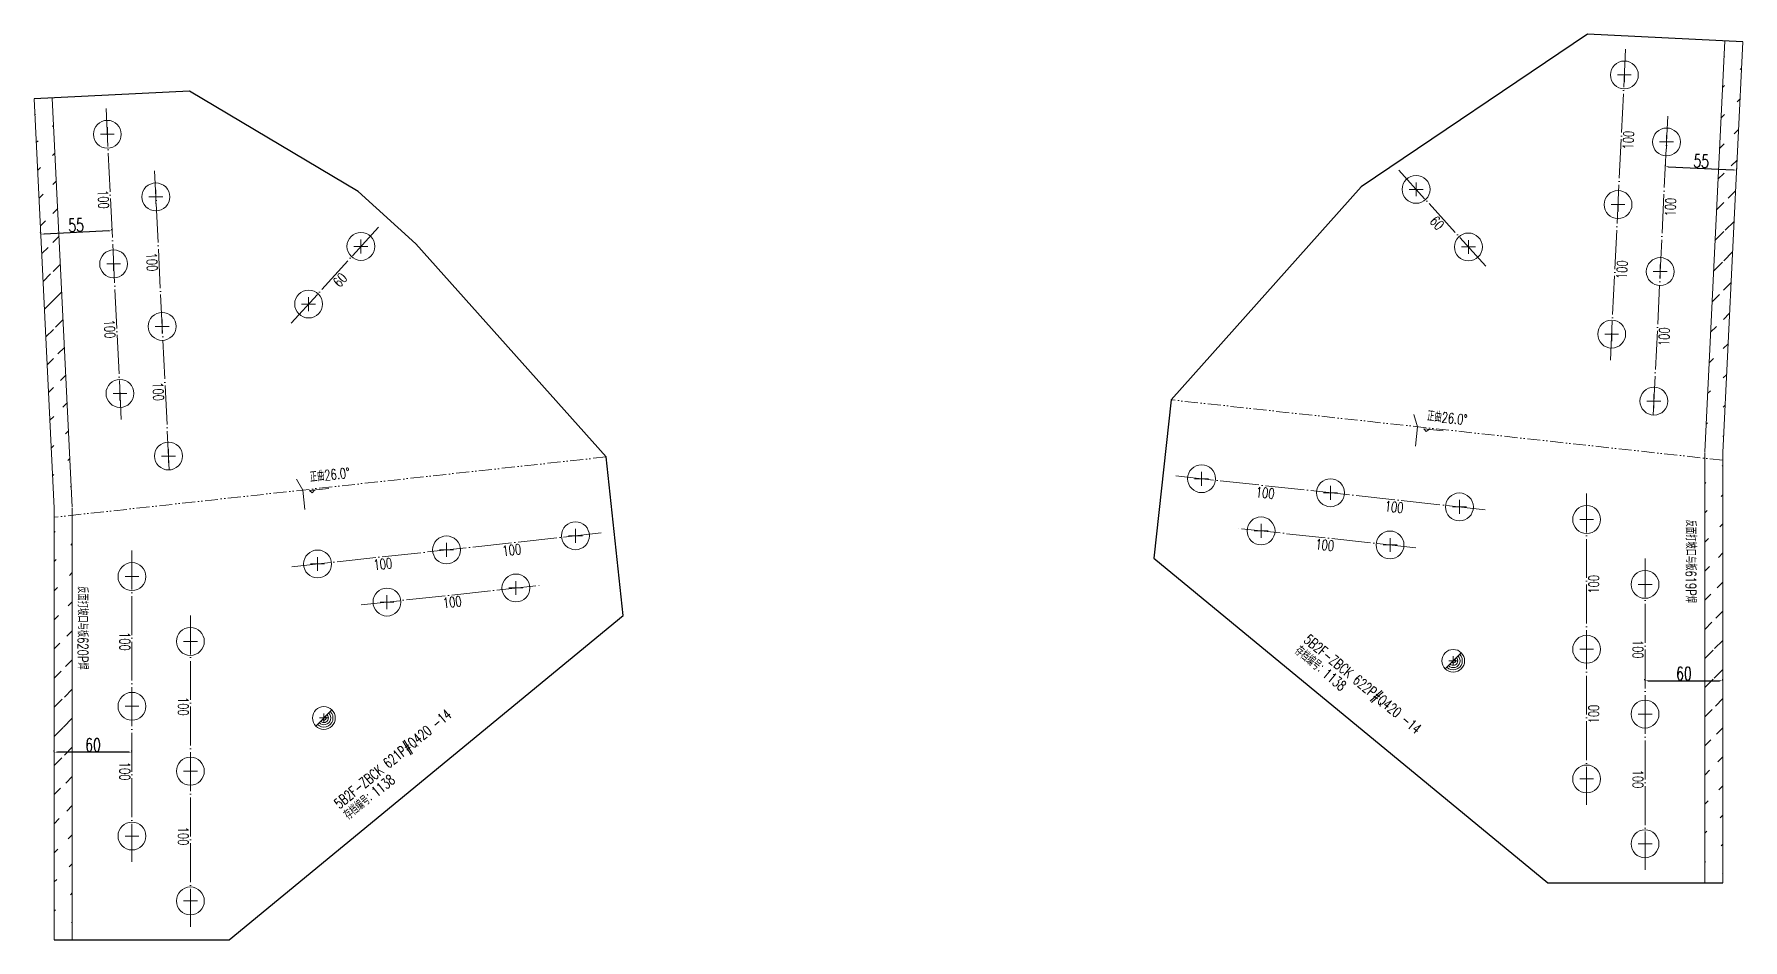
# Model space of a CAD drawing. Header units: millimetres. Extents: x -164 to 144402, y -33030 to 11430.
# Drawn here: x 117853 to 119170, y -15308 to -14610 of the extents above; entities that cross this region are included whole.
import ezdxf
from ezdxf.enums import TextEntityAlignment as Align

# ---------------------------------------------------------------- set-up
doc = ezdxf.new("R2010")
doc.units = ezdxf.units.MM
doc.header["$LTSCALE"] = 20
doc.header["$PDMODE"] = 1
doc.linetypes.add('DASHDOT2X', pattern=[1.75, 1.5, -0.125, 0, -0.125])
doc.linetypes.add('DIVIDE', pattern=[0.875, 0.5, -0.125, 0, -0.125, 0, -0.125])
for name, color, linetype, lineweight in [('1', 7, 'Continuous', 25), ('11', 3, 'Continuous', 13), ('12', 7, 'Continuous', 13), ('5', 1, 'Continuous', 13), ('7', 2, 'DASHDOT2X', 13), ('8', 3, 'DIVIDE', 13)]:
    doc.layers.add(name, color=color, linetype=linetype, lineweight=lineweight)
doc.styles.get("Standard").update_dxf_attribs({"font": 'simplex', "width": 0.7, "bigfont": 'gbhzfs.shx'})
doc.dimstyles.get("Standard").update_dxf_attribs({"dimtxt": 2.1, "dimasz": 1, "dimexe": 1.05, "dimexo": 0, "dimgap": 0.525, "dimtad": 1, "dimzin": 0, "dimdsep": 46, "dimtxsty": 'standard', "dimblk": 'OBLIQUE', "dimblk1": 'OBLIQUE', "dimblk2": 'OBLIQUE', "dimcen": 0.09, "dimadec": 0, "dimazin": 0, "dimtfac": 1, "dimtdec": 1, "dimtix": 1, "dimtmove": 0, "dimatfit": 3, "dimfxl": 0, "dimtolj": 1, "dimtzin": 0, "dimarcsym": 0})

msp = doc.modelspace()

# ---------------------------------------------------------------- texts
at = {"layer": '11', "width": 0.7}
for s, rotation, p in [('100', 87.20586, (119077.955, -14691.732)), ('100', 272.794141, (117910.445, -14737.447)), ('100', 87.237192, (119110.476, -14743.378)), ('60', 312.23818, (118937.442, -14753.1)), ('100', 272.81406, (117947.841, -14785.681)), ('100', 87.20586, (119073.08, -14791.613)), ('60', 47.76182, (118085.943, -14797.079)), ('100', 272.794141, (117915.32, -14837.328)), ('100', 87.237192, (119105.601, -14843.259)), ('100', 272.81406, (117952.716, -14885.563)), ('100', 353.760006, (118802.521, -14959.846)), ('100', 353.760006, (118901.929, -14970.715)), ('100', 353.760006, (118848.421, -15000.073)), ('反面打坡口与板619P焊', 270.000001, (119134.212, -15016.649)), ('100', 6.239994, (118121.429, -15014.723)), ('100', 6.239994, (118220.837, -15003.854)), ('100', 90, (119051.35, -15034.36)), ('反面打坡口与板620P焊', 270.000001, (117894.654, -15067.968)), ('100', 6.239994, (118174.937, -15044.081)), ('100', 270.000001, (117927.008, -15078.368)), ('100', 270, (119093.35, -15084.36)), ('100', 270.000001, (117972.008, -15128.368)), ('100', 90, (119051.35, -15134.36)), ('100', 270.000001, (117927.008, -15178.368)), ('100', 270, (119093.35, -15184.36)), ('100', 270.000001, (117972.008, -15228.368))]:
    msp.add_text(s, height=8, rotation=rotation, dxfattribs=at).set_placement(p, align=Align.TOP_CENTER)
at = {"layer": '12', "width": 0.7}
for rotation, p in [(353.760006, (118941.674, -14912.309)), (6.239994, (118081.687, -14956.318))]:
    msp.add_text('正曲26.0°', height=8, rotation=rotation, dxfattribs=at).set_placement(p, align=Align.BOTTOM_CENTER)
for s, rotation, p in [('5B2F-ZBCK 622P#Q420 -14 ', 320.535013, (118829.567, -15080.237)), ('存档编号：1138 ', 320.535013, (118822.448, -15088.884)), ('5B2F-ZBCK 621P#Q420 -14 ', 39.464987, (118090.032, -15209.671)), ('存档编号：1138 ', 39.464987, (118097.151, -15218.318))]:
    msp.add_text(s, height=8, rotation=rotation, dxfattribs=at).set_placement(p, align=Align.BOTTOM_LEFT)

# ---------------------------------------------------------------- blocks, each defined once
blk = doc.blocks.new('M20')
for p, q in [((-0.5, 0), (0.5, 0)), ((0, -0.5), (0, 0.5))]:
    blk.add_line(p, q)
blk.add_circle((0, 0), 1)
blk = doc.blocks.new('M16')
for p, q in [((-0.71, -0.71), (0.71, 0.71)), ((-0.4, 0), (0.4, 0)), ((0, 0.4), (0, -0.4))]:
    blk.add_line(p, q)
blk.add_circle((0, 0), 1)
for radius in [0.8, 0.6, 0.4, 0.2]:
    blk.add_arc((0, 0), radius, 225, 45)
blk = doc.blocks.new('*D40')
at = {"layer": '12', "color": 0, "lineweight": -2}
for p, q in [((117858.2, -14763.8), (117858.1, -14763.2)), ((117910.6, -14761.9), (117860.7, -14764.3)), ((117913.1, -14761.1), (117913.1, -14760.5))]:
    blk.add_line(p, q, dxfattribs=at)
at = {"layer": '12', "color": 0}
for points in [[(117860.7, -14763.9), (117860.7, -14764.7), (117858.2, -14764.4)], [(117910.6, -14761.5), (117910.7, -14762.3), (117913.1, -14761.8)]]:
    blk.add_solid(points, dxfattribs=at)
at = {"layer": 'Defpoints', "color": 0}
for p in [(117858.2, -14764.4), (117858.2, -14764.4), (117913.1, -14761.8)]:
    blk.add_point(p, dxfattribs=at)
at = {"layer": '12', "color": 0, "insert": (117885.4, -14757.5), "char_height": 10, "attachment_point": 5, "rotation": 2.7941}
blk.add_mtext('55', dxfattribs=at)
blk = doc.blocks.new('*D41')
at = {"layer": '12', "color": 0, "lineweight": -2}
for p, q in [((117868.5, -15163.1), (117868.5, -15162.5)), ((117926, -15163.7), (117871, -15163.7)), ((117928.5, -15163.1), (117928.5, -15162.5))]:
    blk.add_line(p, q, dxfattribs=at)
at = {"layer": '12', "color": 0}
for points in [[(117871, -15163.3), (117871, -15164.1), (117868.5, -15163.7)], [(117926, -15163.3), (117926, -15164.1), (117928.5, -15163.7)]]:
    blk.add_solid(points, dxfattribs=at)
at = {"layer": 'Defpoints', "color": 0}
for p in [(117868.5, -15163.7), (117868.5, -15163.7), (117928.5, -15163.7)]:
    blk.add_point(p, dxfattribs=at)
at = {"layer": '12', "color": 0, "insert": (117898.5, -15158.1), "char_height": 10, "attachment_point": 5, "rotation": 0}
blk.add_mtext('60', dxfattribs=at)
blk = doc.blocks.new('*D42')
at = {"layer": '12', "color": 0, "lineweight": -2}
for p, q in [((119110.5, -14711.8), (119110.6, -14711.1)), ((119113, -14712.5), (119162.9, -14714.9)), ((119165.5, -14714.4), (119165.5, -14713.8))]:
    blk.add_line(p, q, dxfattribs=at)
at = {"layer": '12', "color": 0}
for points in [[(119113, -14712.1), (119113, -14712.9), (119110.5, -14712.4)], [(119162.9, -14714.5), (119162.9, -14715.3), (119165.4, -14715)]]:
    blk.add_solid(points, dxfattribs=at)
at = {"layer": 'Defpoints', "color": 0}
for p in [(119110.5, -14712.4), (119165.4, -14715), (119165.4, -14715)]:
    blk.add_point(p, dxfattribs=at)
at = {"layer": '12', "color": 0, "insert": (119138.2, -14708.1), "char_height": 10, "attachment_point": 5, "rotation": 357.2188}
blk.add_mtext('55', dxfattribs=at)
blk = doc.blocks.new('*D43')
at = {"layer": '12', "color": 0, "lineweight": -2}
for p, q in [((119094.8, -15108.1), (119094.8, -15107.4)), ((119097.3, -15108.7), (119152.3, -15108.7)), ((119154.8, -15108.1), (119154.8, -15107.4))]:
    blk.add_line(p, q, dxfattribs=at)
at = {"layer": '12', "color": 0}
for points in [[(119097.3, -15108.3), (119097.3, -15109.1), (119094.8, -15108.7)], [(119152.3, -15108.3), (119152.3, -15109.1), (119154.8, -15108.7)]]:
    blk.add_solid(points, dxfattribs=at)
at = {"layer": 'Defpoints', "color": 0}
for p in [(119094.8, -15108.7), (119154.8, -15108.7), (119154.8, -15108.7)]:
    blk.add_point(p, dxfattribs=at)
at = {"layer": '12', "color": 0, "insert": (119124.8, -15103.1), "char_height": 10, "attachment_point": 5}
blk.add_mtext('60', dxfattribs=at)

# ---------------------------------------------------------------- dimensions: what is measured, and where the dimension line sits
at = {"layer": '12'}
for p1, p2, picture, middle in [((119110.491, -14712.377), (119165.427, -14715.045), '*D42', (119138.232, -14708.092)), ((117913.134, -14761.761), (117858.199, -14764.442), '*D40', (117885.392, -14757.483)), ((119094.85, -15108.691), (119154.85, -15108.691), '*D43', (119124.85, -15103.066)), ((117928.508, -15163.71), (117868.508, -15163.71), '*D41', (117898.508, -15158.085))]:
    dim = msp.add_aligned_dim(p1=p1, p2=p2, distance=0, dimstyle='standard', override={"dimtxt": 10, "dimasz": 2.5, "dimexe": 1.25, "dimexo": 0.625, "dimgap": 0.625, "dimzin": 8, "dimcen": 2.5, "dimtdec": 2, "dimtix": 0, "dimtolj": 0, "dimtzin": 8}, dxfattribs=at)
    dim.commit()
    dim.dimension.update_dxf_attribs({"geometry": picture, "text_midpoint": middle})

# ---------------------------------------------------------------- hatches: boundary and pattern name
at = {"layer": '12'}
h = msp.add_hatch(dxfattribs=at)
h.set_pattern_fill('ANSI31', color=256, scale=5, style=0)
edge = h.paths.add_edge_path()
edge.add_line((119140.866, -14932.09), (119156.248, -14615.461))
edge.add_line((119154.85, -14932.769), (119170.231, -14616.14))
h = msp.add_hatch(dxfattribs=at)
h.set_pattern_fill('ANSI31', color=256, scale=5, style=0)
edge = h.paths.add_edge_path()
edge.add_line((117882.492, -14974.988), (117867.093, -14659.467))
edge.add_line((117868.508, -14975.67), (117853.109, -14660.15))
h = msp.add_hatch(dxfattribs=at)
h.set_pattern_fill('ANSI31', color=256, scale=5, style=0)
edge = h.paths.add_edge_path()
edge.add_line((119140.85, -14932.769), (119140.85, -15264.36))
edge.add_line((119154.85, -14932.769), (119154.85, -15264.36))
h = msp.add_hatch(dxfattribs=at)
h.set_pattern_fill('ANSI31', color=256, scale=5, style=0)
edge = h.paths.add_edge_path()
edge.add_line((117882.508, -14975.67), (117882.508, -15308.368))
edge.add_line((117868.508, -14975.67), (117868.508, -15308.368))

# ---------------------------------------------------------------- linework, layer by layer
at = {"layer": '1'}
for p, q in [((119050.483, -14610.265), (118876.009, -14727.836)), ((119170.231, -14616.14), (119050.483, -14610.265)), ((117972.876, -14654.273), (117853.109, -14660.15)), ((118102.954, -14731.483), (117972.876, -14654.273)), ((118293.909, -14936.131), (118147.376, -14771.816)), ((118729.45, -14892.122), (118716.093, -15014.274)), ((118307.265, -15058.282), (118293.909, -14936.131)), ((118716.093, -15014.274), (119019.85, -15264.36)), ((118003.508, -15308.368), (118307.265, -15058.282)), ((119019.85, -15264.36), (119154.85, -15264.36)), ((117868.508, -15308.368), (118003.508, -15308.368))]:
    msp.add_line(p, q, dxfattribs=at)
at = {"layer": '12'}
for p, q in [((118102.954, -14731.483), (118147.376, -14771.816)), ((118876.009, -14727.836), (118729.45, -14892.122)), ((118919.479, -14912.9), (118916.56, -14903.54)), ((118919.479, -14912.9), (118917.848, -14927.812)), ((118939.252, -14916.068), (118924.34, -14914.438)), ((118924.34, -14914.438), (118926.111, -14916.643)), ((118926.111, -14916.643), (118928.317, -14914.873)), ((118060.143, -14961.691), (118055.27, -14953.182)), ((118060.143, -14961.691), (118061.774, -14976.602)), ((118080.134, -14960.511), (118065.222, -14962.142)), ((118065.222, -14962.142), (118067.428, -14963.912)), ((118067.428, -14963.912), (118069.199, -14961.707))]:
    msp.add_line(p, q, dxfattribs=at)
at = {"layer": '7', "color": 0, "linetype": 'ByBlock'}
for p, q in [((119140.866, -14932.09), (119156.248, -14615.461)), ((119154.85, -14932.769), (119170.231, -14616.14)), ((117882.492, -14974.988), (117867.093, -14659.467)), ((117868.508, -14975.67), (117853.109, -14660.15)), ((119140.85, -14932.769), (119140.85, -15264.36)), ((119154.85, -14932.769), (119154.85, -15264.36)), ((117868.508, -14975.67), (117868.508, -15308.368)), ((117882.508, -14975.67), (117882.508, -15308.368))]:
    msp.add_line(p, q, dxfattribs=at)
at = {"layer": '7'}
for p, q in [((119068.169, -14861.457), (119079.869, -14621.742)), ((117920.231, -14907.171), (117908.531, -14667.457)), ((119101.189, -14903.867), (119112.385, -14673.389)), ((117957.222, -14946.164), (117945.923, -14715.691)), ((118972.163, -14789.109), (118904.942, -14715.073)), ((118051.222, -14833.088), (118118.443, -14759.053)), ((118971.677, -14976.832), (118733.099, -14950.746)), ((119049.85, -14964.36), (119049.85, -15204.36)), ((118051.681, -15020.841), (118290.259, -14994.754)), ((118918.169, -15006.19), (118778.999, -14990.973)), ((117928.508, -15008.368), (117928.508, -15248.368)), ((119094.85, -15014.36), (119094.85, -15254.36)), ((118105.189, -15050.199), (118244.359, -15034.982)), ((117973.508, -15058.368), (117973.508, -15298.368))]:
    msp.add_line(p, q, dxfattribs=at)
at = {"layer": '8'}
for p, q in [((119154.85, -14938.636), (118729.45, -14892.122)), ((118293.909, -14936.131), (117868.508, -14982.645))]:
    msp.add_line(p, q, dxfattribs=at)

# ---------------------------------------------------------------- block references
at = {"layer": '5'}
for name, p, xscale, yscale, zscale in [('M20', (119078.894, -14641.718), 10.75, 10.75, 10.75), ('M20', (117909.506, -14687.433), 10.75, 10.75, 10.75), ('M20', (119111.415, -14693.365), 10.75, 10.75, 10.75), ('M20', (117946.902, -14735.667), 10.75, 10.75, 10.75), ('M20', (118918.386, -14729.881), 10.75, 10.75, 10.75), ('M20', (119074.019, -14741.599), 10.75, 10.75, 10.75), ('M20', (118104.999, -14773.86), 10.75, 10.75, 10.75), ('M20', (118958.719, -14774.302), 10.75, 10.75, 10.75), ('M20', (117914.381, -14787.314), 10.75, 10.75, 10.75), ('M20', (119106.54, -14793.246), 10.75, 10.75, 10.75), ('M20', (118064.666, -14818.281), 10.75, 10.75, 10.75), ('M20', (117951.777, -14835.548), 10.75, 10.75, 10.75), ('M20', (119069.144, -14841.48), 10.75, 10.75, 10.75), ('M20', (117919.256, -14887.195), 10.75, 10.75, 10.75), ('M20', (119101.665, -14893.127), 10.75, 10.75, 10.75), ('M20', (117956.652, -14935.429), 10.75, 10.75, 10.75), ('M20', (118752.981, -14952.92), 10.75, 10.75, 10.75), ('M20', (118852.388, -14963.789), 10.75, 10.75, 10.75), ('M20', (118951.796, -14974.658), 10.75, 10.75, 10.75), ('M20', (119049.85, -14984.36), 10.75, 10.75, 10.75), ('M20', (118270.377, -14996.928), 10.75, 10.75, 10.75), ('M20', (118798.88, -14993.147), 10.75, 10.75, 10.75), ('M20', (118170.97, -15007.798), 10.75, 10.75, 10.75), ('M20', (118898.288, -15004.016), 10.75, 10.75, 10.75), ('M20', (118071.562, -15018.667), 10.75, 10.75, 10.75), ('M20', (117928.508, -15028.368), 10.75, 10.75, 10.75), ('M20', (118224.478, -15037.156), 10.75, 10.75, 10.75), ('M20', (119094.85, -15034.36), 10.75, 10.75, 10.75), ('M20', (118125.07, -15048.025), 10.75, 10.75, 10.75), ('M20', (117973.508, -15078.368), 10.75, 10.75, 10.75), ('M20', (119049.85, -15084.36), 10.75, 10.75, 10.75), ('M16', (118947.01, -15093.281), 8.75, 8.75, 8.75), ('M20', (117928.508, -15128.368), 10.75, 10.75, 10.75), ('M16', (118076.448, -15137.372), 8.75, 8.75, 8.75), ('M20', (119094.85, -15134.36), 10.75, 10.75, 10.75), ('M20', (117973.508, -15178.368), 10.75, 10.75, 10.75), ('M20', (119049.85, -15184.36), 10.75, 10.75, 10.75), ('M20', (117928.508, -15228.368), 10.75, 10.75, 10.75), ('M20', (119094.85, -15234.36), 10.75, 10.75, 10.75), ('M20', (117973.508, -15278.368), 10.75, 10.75, 10.75)]:
    msp.add_blockref(name, p, dxfattribs=dict(at, xscale=xscale, yscale=yscale, zscale=zscale))

msp.set_redraw_order([(e.dxf.handle, doc.entitydb.next_handle()) for e in msp.query("TEXT MTEXT ATTDEF DIMENSION ARC_DIMENSION")])  # texts and dimensions are drawn at this point

doc.saveas('drawing.dxf')
